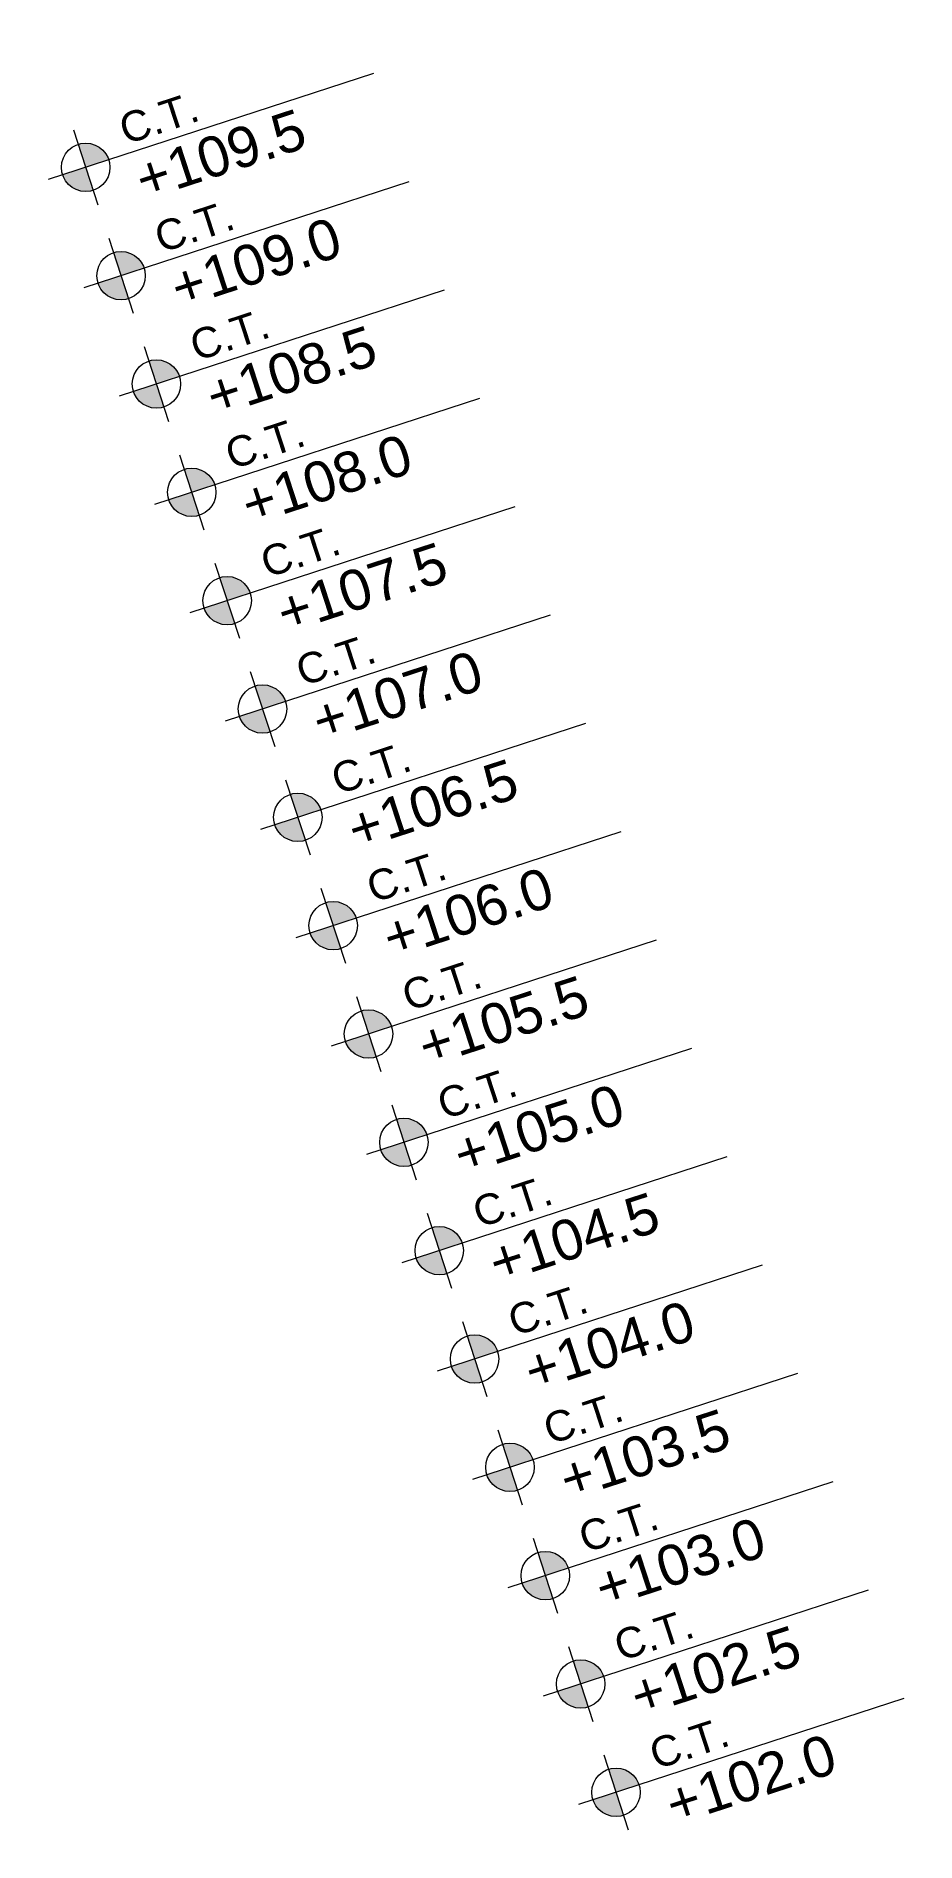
# Model space of a CAD drawing. Header units: metres. Extents: x 733085 to 734585, y 6084499 to 6087418.
# Drawn here: x 733697.21 to 733701.06, y 6086129.98 to 6086137.9 of the extents above; entities that cross this region are included whole.
import ezdxf
from ezdxf.enums import TextEntityAlignment as Align

# ---------------------------------------------------------------- set-up
doc = ezdxf.new("R2010")
doc.units = ezdxf.units.M
doc.header["$LTSCALE"] = 5
doc.header["$MEASUREMENT"] = 0
doc.layers.get('0').update_dxf_attribs({"color": 30})
doc.layers.add('U-ANNO-SYMB', color=3, linetype='Continuous', lineweight=18)
doc.styles.add('E-ARIAL', font='arial.ttf')

# ---------------------------------------------------------------- blocks, each defined once
blk = doc.blocks.new('*U18')
at = {"lineweight": 0}
h = blk.add_hatch(color=256, dxfattribs=at)
edge = h.paths.add_edge_path()
edge.add_arc((0, 0), 200, 0, 90)
edge.add_line((0, 200), (0, 0))
edge.add_line((0, 0), (200, 0))
edge = h.paths.add_edge_path()
edge.add_line((0, 0), (-200, 0))
edge.add_arc((0, 0), 200, 180, 270)
edge.add_line((0, -200), (0, 0))
for p, q in [((0, 325), (0, -325)), ((2500, 0), (-325, 0))]:
    blk.add_line(p, q)
blk.add_circle((0, 0), 200)
at = {"style": 'E-ARIAL'}
blk.add_attdef('LEVEL', text='', height=250, dxfattribs=at).set_placement((371, 0), align=Align.BOTTOM_LEFT)
blk.add_attdef('HEIGHT', text='', height=250, dxfattribs=at).set_placement((371, -75), align=Align.TOP_LEFT)

msp = doc.modelspace()

# ---------------------------------------------------------------- block references
at = {"layer": 'U-ANNO-SYMB', "color": 1}
ref = msp.add_blockref('*U18', (733697.4226, 6086137.324), dxfattribs=dict(at, xscale=0.0005309734512920893, yscale=0.0005309734512920893, zscale=0.0005309734512920893, rotation=18.06951218396604))
ref.add_attrib('LEVEL', 'C.T.', dxfattribs={"layer": '0', "height": 0.13274, "rotation": 18.06951, "style": 'E-ARIAL'}).set_placement((733697.61, 6086137.3851), align=Align.BOTTOM_LEFT)
ref.add_attrib('HEIGHT', '+109.5', dxfattribs={"layer": '0', "height": 0.17742, "rotation": 18.06951, "style": 'E-ARIAL'}).set_placement((733697.6224, 6086137.3473), align=Align.TOP_LEFT)
ref = msp.add_blockref('*U18', (733697.5777, 6086136.8486), dxfattribs=dict(at, xscale=0.0005309734512920893, yscale=0.0005309734512920893, zscale=0.0005309734512920893, rotation=18.06951218396604))
ref.add_attrib('LEVEL', 'C.T.', dxfattribs={"layer": '0', "height": 0.13274, "rotation": 18.06951, "style": 'E-ARIAL'}).set_placement((733697.7651, 6086136.9098), align=Align.BOTTOM_LEFT)
ref.add_attrib('HEIGHT', '+109.0', dxfattribs={"layer": '0', "height": 0.17742, "rotation": 18.06951, "style": 'E-ARIAL'}).set_placement((733697.7775, 6086136.8719), align=Align.TOP_LEFT)
ref = msp.add_blockref('*U18', (733697.7328, 6086136.3733), dxfattribs=dict(at, xscale=0.0005309734512920893, yscale=0.0005309734512920893, zscale=0.0005309734512920893, rotation=18.06951218396604))
ref.add_attrib('LEVEL', 'C.T.', dxfattribs={"layer": '0', "height": 0.13274, "rotation": 18.06951, "style": 'E-ARIAL'}).set_placement((733697.9202, 6086136.4344), align=Align.BOTTOM_LEFT)
ref.add_attrib('HEIGHT', '+108.5', dxfattribs={"layer": '0', "height": 0.17742, "rotation": 18.06951, "style": 'E-ARIAL'}).set_placement((733697.9326, 6086136.3966), align=Align.TOP_LEFT)
ref = msp.add_blockref('*U18', (733697.8879, 6086135.898), dxfattribs=dict(at, xscale=0.0005309734512920893, yscale=0.0005309734512920893, zscale=0.0005309734512920893, rotation=18.06951218396604))
ref.add_attrib('LEVEL', 'C.T.', dxfattribs={"layer": '0', "height": 0.13274, "rotation": 18.06951, "style": 'E-ARIAL'}).set_placement((733698.0753, 6086135.9591), align=Align.BOTTOM_LEFT)
ref.add_attrib('HEIGHT', '+108.0', dxfattribs={"layer": '0', "height": 0.17742, "rotation": 18.06951, "style": 'E-ARIAL'}).set_placement((733698.0877, 6086135.9212), align=Align.TOP_LEFT)
ref = msp.add_blockref('*U18', (733698.043, 6086135.4226), dxfattribs=dict(at, xscale=0.0005309734512920893, yscale=0.0005309734512920893, zscale=0.0005309734512920893, rotation=18.06951218396604))
ref.add_attrib('LEVEL', 'C.T.', dxfattribs={"layer": '0', "height": 0.13274, "rotation": 18.06951, "style": 'E-ARIAL'}).set_placement((733698.2304, 6086135.4838), align=Align.BOTTOM_LEFT)
ref.add_attrib('HEIGHT', '+107.5', dxfattribs={"layer": '0', "height": 0.17742, "rotation": 18.06951, "style": 'E-ARIAL'}).set_placement((733698.2427, 6086135.4459), align=Align.TOP_LEFT)
ref = msp.add_blockref('*U18', (733698.1981, 6086134.9473), dxfattribs=dict(at, xscale=0.0005309734512920893, yscale=0.0005309734512920893, zscale=0.0005309734512920893, rotation=18.06951218396604))
ref.add_attrib('LEVEL', 'C.T.', dxfattribs={"layer": '0', "height": 0.13274, "rotation": 18.06951, "style": 'E-ARIAL'}).set_placement((733698.3855, 6086135.0084), align=Align.BOTTOM_LEFT)
ref.add_attrib('HEIGHT', '+107.0', dxfattribs={"layer": '0', "height": 0.17742, "rotation": 18.06951, "style": 'E-ARIAL'}).set_placement((733698.3978, 6086134.9706), align=Align.TOP_LEFT)
ref = msp.add_blockref('*U18', (733698.3531, 6086134.4719), dxfattribs=dict(at, xscale=0.0005309734512920893, yscale=0.0005309734512920893, zscale=0.0005309734512920893, rotation=18.06951218396604))
ref.add_attrib('LEVEL', 'C.T.', dxfattribs={"layer": '0', "height": 0.13274, "rotation": 18.06951, "style": 'E-ARIAL'}).set_placement((733698.5406, 6086134.5331), align=Align.BOTTOM_LEFT)
ref.add_attrib('HEIGHT', '+106.5', dxfattribs={"layer": '0', "height": 0.17742, "rotation": 18.06951, "style": 'E-ARIAL'}).set_placement((733698.5529, 6086134.4952), align=Align.TOP_LEFT)
ref = msp.add_blockref('*U18', (733698.5082, 6086133.9966), dxfattribs=dict(at, xscale=0.0005309734512920893, yscale=0.0005309734512920893, zscale=0.0005309734512920893, rotation=18.06951218396604))
ref.add_attrib('LEVEL', 'C.T.', dxfattribs={"layer": '0', "height": 0.13274, "rotation": 18.06951, "style": 'E-ARIAL'}).set_placement((733698.6956, 6086134.0577), align=Align.BOTTOM_LEFT)
ref.add_attrib('HEIGHT', '+106.0', dxfattribs={"layer": '0', "height": 0.17742, "rotation": 18.06951, "style": 'E-ARIAL'}).set_placement((733698.708, 6086134.0199), align=Align.TOP_LEFT)
ref = msp.add_blockref('*U18', (733698.6633, 6086133.5213), dxfattribs=dict(at, xscale=0.0005309734512920893, yscale=0.0005309734512920893, zscale=0.0005309734512920893, rotation=18.06951218396604))
ref.add_attrib('LEVEL', 'C.T.', dxfattribs={"layer": '0', "height": 0.13274, "rotation": 18.06951, "style": 'E-ARIAL'}).set_placement((733698.8507, 6086133.5824), align=Align.BOTTOM_LEFT)
ref.add_attrib('HEIGHT', '+105.5', dxfattribs={"layer": '0', "height": 0.17742, "rotation": 18.06951, "style": 'E-ARIAL'}).set_placement((733698.8631, 6086133.5445), align=Align.TOP_LEFT)
ref = msp.add_blockref('*U18', (733698.8184, 6086133.0459), dxfattribs=dict(at, xscale=0.0005309734512920893, yscale=0.0005309734512920893, zscale=0.0005309734512920893, rotation=18.06951218396604))
ref.add_attrib('LEVEL', 'C.T.', dxfattribs={"layer": '0', "height": 0.13274, "rotation": 18.06951, "style": 'E-ARIAL'}).set_placement((733699.0058, 6086133.1071), align=Align.BOTTOM_LEFT)
ref.add_attrib('HEIGHT', '+105.0', dxfattribs={"layer": '0', "height": 0.17742, "rotation": 18.06951, "style": 'E-ARIAL'}).set_placement((733699.0182, 6086133.0692), align=Align.TOP_LEFT)
ref = msp.add_blockref('*U18', (733698.9735, 6086132.5706), dxfattribs=dict(at, xscale=0.0005309734512920893, yscale=0.0005309734512920893, zscale=0.0005309734512920893, rotation=18.06951218396604))
ref.add_attrib('LEVEL', 'C.T.', dxfattribs={"layer": '0', "height": 0.13274, "rotation": 18.06951, "style": 'E-ARIAL'}).set_placement((733699.1609, 6086132.6317), align=Align.BOTTOM_LEFT)
ref.add_attrib('HEIGHT', '+104.5', dxfattribs={"layer": '0', "height": 0.17742, "rotation": 18.06951, "style": 'E-ARIAL'}).set_placement((733699.1732, 6086132.5939), align=Align.TOP_LEFT)
ref = msp.add_blockref('*U18', (733699.1286, 6086132.0952), dxfattribs=dict(at, xscale=0.0005309734512920893, yscale=0.0005309734512920893, zscale=0.0005309734512920893, rotation=18.06951218396604))
ref.add_attrib('LEVEL', 'C.T.', dxfattribs={"layer": '0', "height": 0.13274, "rotation": 18.06951, "style": 'E-ARIAL'}).set_placement((733699.316, 6086132.1564), align=Align.BOTTOM_LEFT)
ref.add_attrib('HEIGHT', '+104.0', dxfattribs={"layer": '0', "height": 0.17742, "rotation": 18.06951, "style": 'E-ARIAL'}).set_placement((733699.3283, 6086132.1185), align=Align.TOP_LEFT)
ref = msp.add_blockref('*U18', (733699.2837, 6086131.6199), dxfattribs=dict(at, xscale=0.0005309734512920893, yscale=0.0005309734512920893, zscale=0.0005309734512920893, rotation=18.06951218396604))
ref.add_attrib('LEVEL', 'C.T.', dxfattribs={"layer": '0', "height": 0.13274, "rotation": 18.06951, "style": 'E-ARIAL'}).set_placement((733699.4711, 6086131.681), align=Align.BOTTOM_LEFT)
ref.add_attrib('HEIGHT', '+103.5', dxfattribs={"layer": '0', "height": 0.17742, "rotation": 18.06951, "style": 'E-ARIAL'}).set_placement((733699.4834, 6086131.6432), align=Align.TOP_LEFT)
ref = msp.add_blockref('*U18', (733699.4387, 6086131.1446), dxfattribs=dict(at, xscale=0.0005309734512920893, yscale=0.0005309734512920893, zscale=0.0005309734512920893, rotation=18.06951218396604))
ref.add_attrib('LEVEL', 'C.T.', dxfattribs={"layer": '0', "height": 0.13274, "rotation": 18.06951, "style": 'E-ARIAL'}).set_placement((733699.6262, 6086131.2057), align=Align.BOTTOM_LEFT)
ref.add_attrib('HEIGHT', '+103.0', dxfattribs={"layer": '0', "height": 0.17742, "rotation": 18.06951, "style": 'E-ARIAL'}).set_placement((733699.6385, 6086131.1678), align=Align.TOP_LEFT)
ref = msp.add_blockref('*U18', (733699.5938, 6086130.6692), dxfattribs=dict(at, xscale=0.0005309734512920893, yscale=0.0005309734512920893, zscale=0.0005309734512920893, rotation=18.06951218396604))
ref.add_attrib('LEVEL', 'C.T.', dxfattribs={"layer": '0', "height": 0.13274, "rotation": 18.06951, "style": 'E-ARIAL'}).set_placement((733699.7812, 6086130.7304), align=Align.BOTTOM_LEFT)
ref.add_attrib('HEIGHT', '+102.5', dxfattribs={"layer": '0', "height": 0.17742, "rotation": 18.06951, "style": 'E-ARIAL'}).set_placement((733699.7936, 6086130.6925), align=Align.TOP_LEFT)
ref = msp.add_blockref('*U18', (733699.7489, 6086130.1939), dxfattribs=dict(at, xscale=0.0005309734512920893, yscale=0.0005309734512920893, zscale=0.0005309734512920893, rotation=18.06951218396604))
ref.add_attrib('LEVEL', 'C.T.', dxfattribs={"layer": '0', "height": 0.13274, "rotation": 18.06951, "style": 'E-ARIAL'}).set_placement((733699.9363, 6086130.255), align=Align.BOTTOM_LEFT)
ref.add_attrib('HEIGHT', '+102.0', dxfattribs={"layer": '0', "height": 0.17742, "rotation": 18.06951, "style": 'E-ARIAL'}).set_placement((733699.9487, 6086130.2172), align=Align.TOP_LEFT)

doc.saveas('drawing.dxf')
